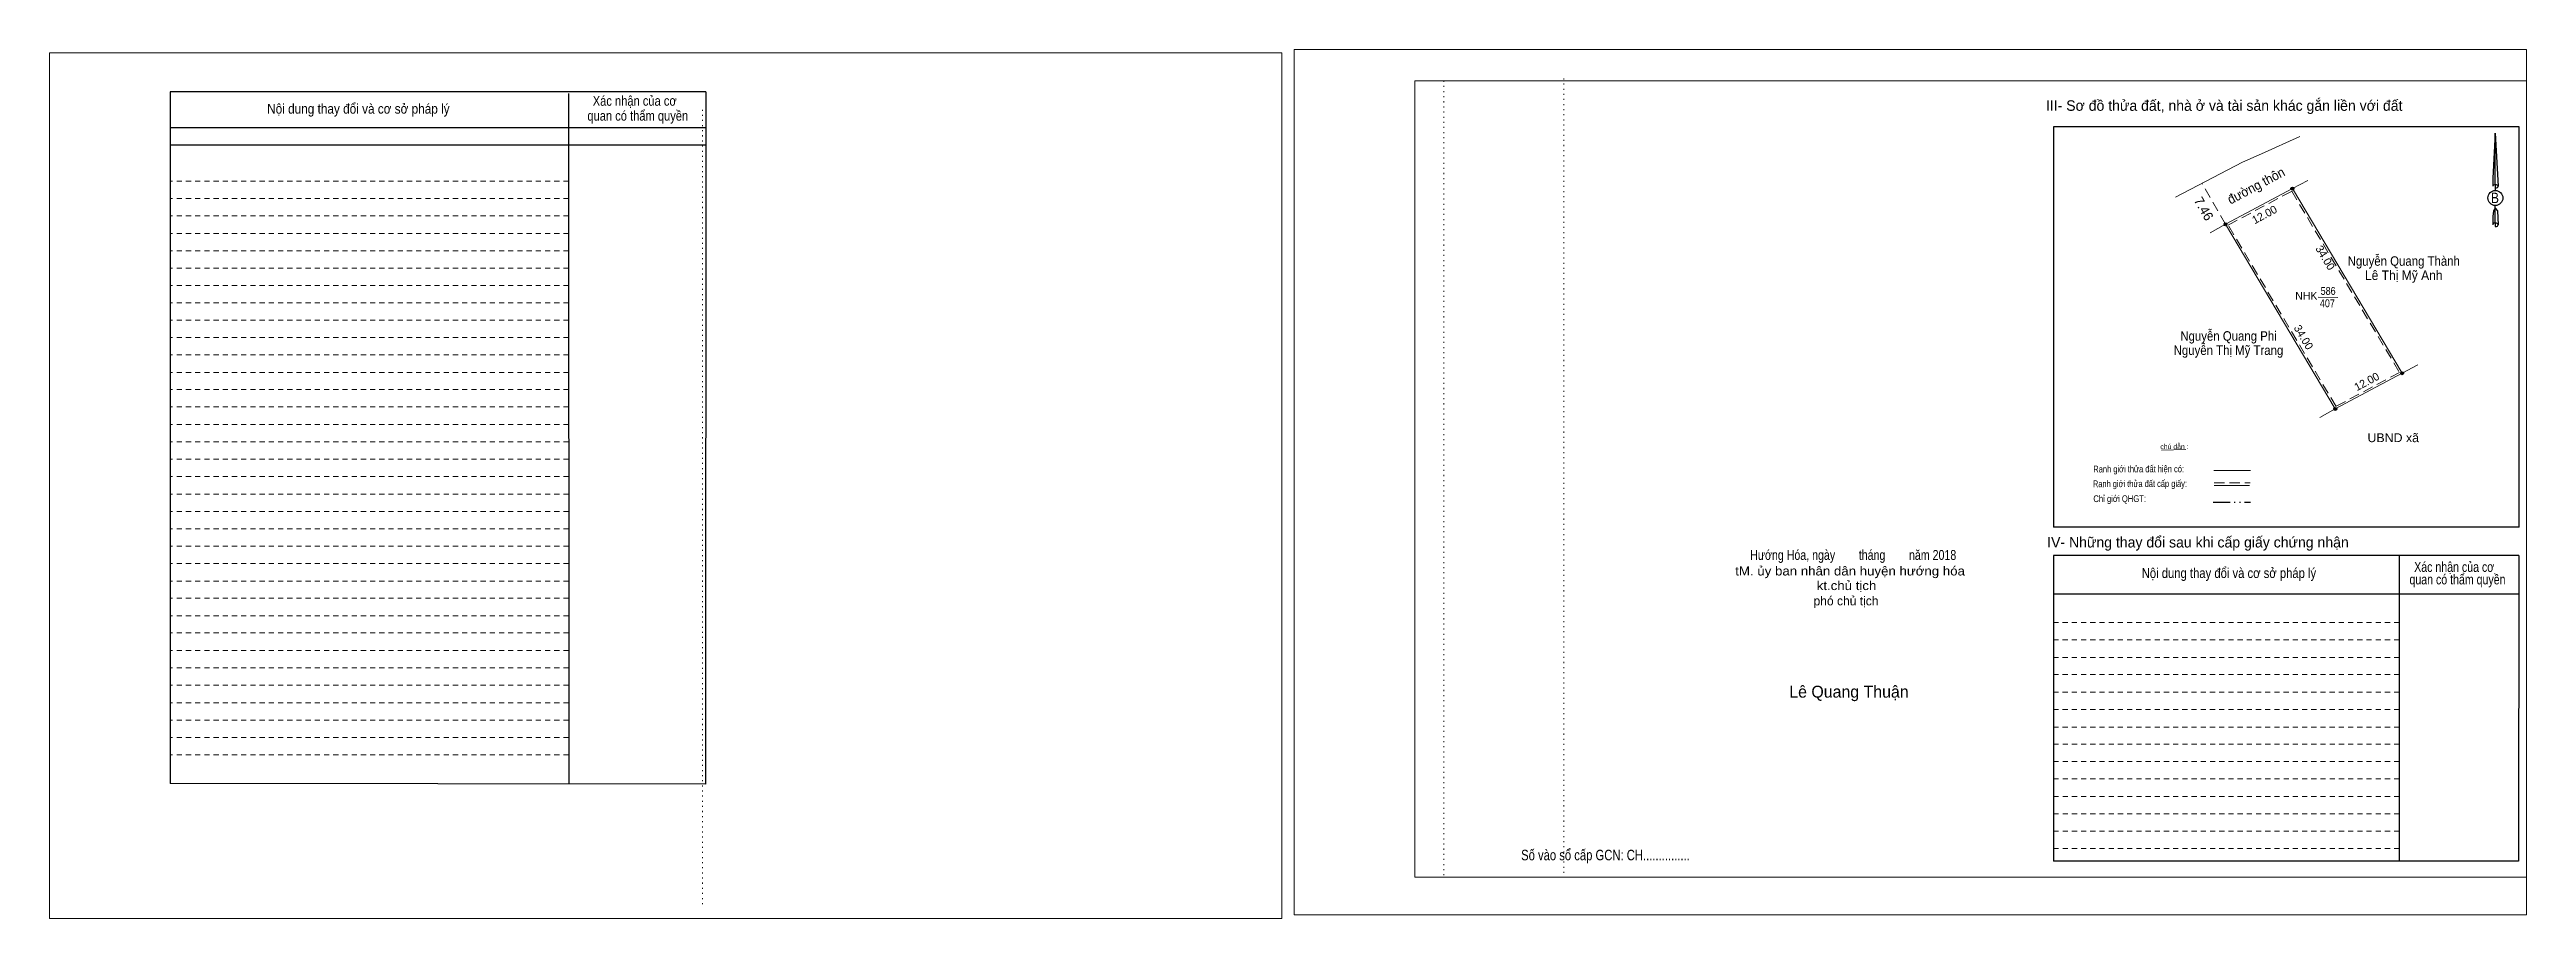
# Model space of a CAD drawing. Header units: metres. Extents: x 548197 to 548848, y 1837727 to 1837882.
# Drawn here: x 548455.5 to 548847.7, y 1837726.7 to 1837864.2 of the extents above; entities that cross this region are included whole.
import ezdxf
from ezdxf.enums import TextEntityAlignment as Align

# ---------------------------------------------------------------- set-up
doc = ezdxf.new("R2010")
doc.units = ezdxf.units.M
doc.header["$LTSCALE"] = 0.54
for name, pattern in [('DASH_DOUBLE_DOT', [9.2, 5, -1.2, 0.3, -1.2, 0.3, -1.2]), ('DOTTED', [1.5, 0.3, -1.2]), ('MEDIUM_DASHED', [4.5, 3, -1.5]), ('SHORT_DASHED', [2.7, 1.5, -1.2])]:
    doc.linetypes.add(name, pattern=pattern)
doc.layers.add('12', color=7, linetype='Continuous')
for name, color, linetype, lineweight in [('18', 7, 'Continuous', 25), ('28', 7, 'SHORT_DASHED', 13), ('3', 7, 'Continuous', 13), ('5', 7, 'DASH_DOUBLE_DOT', 25), ('55', 7, 'Continuous', 13), ('7', 7, 'Continuous', 13), ('8', 7, 'Continuous', 13)]:
    doc.layers.add(name, color=color, linetype=linetype, lineweight=lineweight)

msp = doc.modelspace()

# ---------------------------------------------------------------- texts
at = {"layer": '12'}
for p in [(548815.3094, 1837830.9097), (548811.8794, 1837818.3297)]:
    msp.add_text('34.00', height=1.25, rotation=300.767, dxfattribs=at).set_placement(p, align=Align.CENTER)
at = {"layer": '18'}
for s, height, width, p in [('B', 1.643, 0.85, (548842.73, 1837839.88)), ('tM. ủy ban nhân dân huyện hướng hóa', 1.426, 1.1, (548740.605, 1837780.95)), ('Hướng Hóa, ngày        tháng        năm 2018', 1.573, 0.8, (548741.1, 1837783.41)), ('kt.chủ tịch', 1.426, 1.1, (548740.04, 1837778.64)), ('Số vào sổ cấp GCN: CH...............', 1.664, 0.8, (548701.87, 1837735.88))]:
    msp.add_text(s, height=height, dxfattribs=dict(at, width=width)).set_placement(p, align=Align.CENTER)
for s, height, p in [('phó chủ tịch', 1.426, (548739.96, 1837776.22)), ('Lê Quang Thuận', 1.883, (548740.425, 1837761.62))]:
    msp.add_text(s, height=height, dxfattribs=at).set_placement(p, align=Align.CENTER)
at = {"layer": '28'}
for s, height, width, p in [('Xác nhận của cơ', 1.55, 0.85, (548548.145, 1837855.28)), ('Xác nhận của cơ', 1.55, 0.85, (548548.145, 1837855.28)), ('Nội dung thay đổi và cơ sở pháp lý', 1.55, 0.9, (548504.385, 1837854.03)), ('Nội dung thay đổi và cơ sở pháp lý', 1.55, 0.9, (548504.385, 1837854.03)), (' quan có thẩm quyền', 1.55, 0.85, (548548.385, 1837852.92)), (' quan có thẩm quyền', 1.55, 0.85, (548548.385, 1837852.92)), ('Nội dung thay đổi và cơ sở pháp lý', 1.569, 0.85, (548800.595, 1837780.55)), ('Xác nhận của cơ', 1.569, 0.8, (548836.265, 1837781.52)), (' quan có thẩm quyền', 1.569, 0.8, (548836.555, 1837779.54))]:
    msp.add_text(s, height=height, dxfattribs=dict(at, width=width)).set_placement(p, align=Align.CENTER)
for s, p in [('III- Sơ đồ thửa đất, nhà ở và tài sản khác gắn liền với đất', (548799.845, 1837854.48)), ('IV- Những thay đổi sau khi cấp giấy chứng nhận', (548795.69, 1837785.38))]:
    msp.add_text(s, height=1.664, dxfattribs=at).set_placement(p, align=Align.CENTER)
at = {"layer": '55'}
for s, height, width, p in [('Ranh giới thửa đất hiện có:', 1.074, 0.8, (548786.2987, 1837797.2667)), ('Chỉ giới QHGT:', 1.069, 0.85, (548783.3037, 1837792.5699)), ('Ranh giới thửa đất cấp giấy:', 1.069, 0.8, (548786.5037, 1837794.9373))]:
    msp.add_text(s, height=height, rotation=0.135, dxfattribs=dict(at, width=width)).set_placement(p, align=Align.CENTER)
at = {"layer": '7'}
msp.add_text('chú dẫn :', height=0.7907, rotation=359.974, dxfattribs=at).set_placement((548791.9748, 1837800.9589), align=Align.CENTER)
at = {"layer": '8', "width": 0.95}
msp.add_text('đường thôn', height=1.5, rotation=28.039, dxfattribs=at).set_placement((548800.85, 1837839.63))
at = {"layer": '8'}
msp.add_text('7.46', height=1.5, rotation=299.719, dxfattribs=at).set_placement((548794.99, 1837840.31))
for p in [(548806.5162, 1837837.4999), (548822.7062, 1837811.0799)]:
    msp.add_text('12.00', height=1.25, rotation=28.039, dxfattribs=at).set_placement(p, align=Align.CENTER)
for s, height, width, p in [('Nguyễn Quang Thành', 1.5, 0.9, (548828.285, 1837829.96)), ('Lê Thị Mỹ Anh', 1.5, 0.95, (548828.28, 1837827.71)), ('586', 1.25, 0.85, (548816.305, 1837825.35)), ('407', 1.25, 0.85, (548816.185, 1837823.4)), ('Nguyễn Thị Mỹ Trang', 1.5, 0.9, (548800.525, 1837815.85)), ('Nguyễn Quang Phi', 1.5, 0.9, (548800.53, 1837818.1)), ('UBND xã', 1.394, 1.05, (548826.615, 1837802.05))]:
    msp.add_text(s, height=height, dxfattribs=dict(at, width=width)).set_placement(p, align=Align.CENTER)
msp.add_text('NHK', height=1.25, dxfattribs=at).set_placement((548812.845, 1837824.58), align=Align.CENTER)

# ---------------------------------------------------------------- hatches: boundary and pattern name
at = {"layer": '8'}
for points in [[(548810.8723, 1837842.16, 1), (548810.4077, 1837842.16, 1)], [(548800.2823, 1837836.52, 1), (548799.8177, 1837836.52, 1)], [(548828.2623, 1837812.95, 1), (548827.7977, 1837812.95, 1)], [(548817.6723, 1837807.31, 1), (548817.2077, 1837807.31, 1)], [(548817.6723, 1837807.31, 1), (548817.2077, 1837807.31, 1)]]:
    msp.add_hatch(color=256, dxfattribs=at).paths.add_polyline_path(points)

# ---------------------------------------------------------------- linework, layer by layer
at = {"layer": '18'}
for p, q in [((548842.78, 1837850.96), (548843.22, 1837842.57)), ((548842.78, 1837850.96), (548843.22, 1837842.57)), ((548842.78, 1837850.96), (548843.22, 1837842.57)), ((548842.41, 1837843.84), (548842.36, 1837842.58)), ((548842.78, 1837842.81), (548842.78, 1837842.5)), ((548842.78, 1837842.5), (548842.78, 1837842.27)), ((548842.78, 1837842.27), (548842.78, 1837841.93)), ((548842.78, 1837842.27), (548842.78, 1837841.93)), ((548842.78, 1837842.27), (548842.78, 1837841.93)), ((548843.22, 1837842.57), (548843.22, 1837842.58)), ((548842.78, 1837839.1), (548842.78, 1837839.47)), ((548842.78, 1837839.1), (548842.78, 1837839.47)), ((548842.78, 1837839.1), (548842.78, 1837839.47)), ((548842.78, 1837839.1), (548843.1, 1837838.64)), ((548842.78, 1837839.1), (548843.1, 1837838.64)), ((548842.78, 1837839.1), (548843.1, 1837838.64)), ((548843.1, 1837838.64), (548843.22, 1837836.44)), ((548843.1, 1837838.64), (548843.22, 1837836.44)), ((548843.1, 1837838.64), (548843.22, 1837836.44)), ((548842.78, 1837836.72), (548842.78, 1837836.41)), ((548842.78, 1837836.41), (548842.78, 1837836.16)), ((548843.22, 1837836.44), (548843.22, 1837836.45))]:
    msp.add_line(p, q, dxfattribs=at)
for points in [[(548842.78, 1837842.81), (548842.78, 1837850.96), (548842.41, 1837843.84)], [(548842.78, 1837836.72), (548842.78, 1837839.1), (548842.5, 1837838.64), (548842.41, 1837837.75), (548842.36, 1837836.45)]]:
    msp.add_lwpolyline(points, dxfattribs=at)
msp.add_ellipse((548842.7922, 1837840.6856), major_axis=(0, 1.1963), ratio=0.983453, dxfattribs=at)
for centre, start_param, end_param in [((548842.7927, 1837842.5291), 1.57079633, 3.07445202), ((548842.7927, 1837842.5291), 0.06714063, 1.57079633), ((548842.7927, 1837842.5291), 4.71238898, 6.28318531), ((548842.7927, 1837836.4232), 2.49106941, 3.07427841), ((548842.7927, 1837836.4232), 1.57079633, 2.49106941), ((548842.7927, 1837836.4232), 0.06714063, 1.57079633), ((548842.7927, 1837836.4232), 4.71238898, 6.28318531)]:
    msp.add_ellipse(centre, major_axis=(0.4313, 0), ratio=0.655448, start_param=start_param, end_param=end_param, dxfattribs=at)
at = {"layer": '28', "linetype": 'Continuous', "lineweight": 25}
for p, q in [((548559.43, 1837857.5), (548474.56, 1837857.5)), ((548537.67, 1837857.21), (548537.71, 1837747.98)), ((548559.43, 1837857.5), (548559.36, 1837747.9)), ((548559.43, 1837851.78), (548474.67, 1837851.78)), ((548559.43, 1837851.78), (548474.67, 1837851.78)), ((548559.43, 1837849.02), (548474.67, 1837849.02)), ((548846.56, 1837788.59), (548772.84, 1837788.59)), ((548827.54, 1837784.09), (548827.57, 1837735.72)), ((548846.49, 1837784.09), (548846.47, 1837735.72)), ((548846.47, 1837777.97), (548772.79, 1837777.97)), ((548559.36, 1837747.9), (548474.56, 1837748.02)), ((548846.47, 1837735.72), (548772.79, 1837735.72))]:
    msp.add_line(p, q, dxfattribs=at)
at = {"layer": '28'}
for p, q in [((548537.67, 1837843.36), (548474.56, 1837843.36)), ((548537.67, 1837840.59), (548474.56, 1837840.59)), ((548537.67, 1837837.87), (548474.56, 1837837.87)), ((548537.67, 1837835.08), (548474.56, 1837835.08)), ((548537.67, 1837832.34), (548474.56, 1837832.34)), ((548537.67, 1837829.58), (548474.56, 1837829.58)), ((548537.67, 1837826.84), (548474.56, 1837826.84)), ((548537.67, 1837824.09), (548474.56, 1837824.09)), ((548537.67, 1837821.34), (548474.56, 1837821.34)), ((548537.67, 1837818.59), (548474.56, 1837818.59)), ((548537.67, 1837815.85), (548474.56, 1837815.85)), ((548537.67, 1837813.08), (548474.56, 1837813.08)), ((548537.67, 1837810.36), (548474.56, 1837810.36)), ((548537.67, 1837807.61), (548474.56, 1837807.61)), ((548537.67, 1837804.84), (548474.56, 1837804.84)), ((548537.67, 1837802.11), (548474.56, 1837802.11)), ((548537.67, 1837799.33), (548474.56, 1837799.33)), ((548537.67, 1837796.59), (548474.56, 1837796.59)), ((548537.67, 1837793.83), (548474.56, 1837793.83)), ((548537.67, 1837791.08), (548474.56, 1837791.08)), ((548537.67, 1837788.32), (548474.56, 1837788.32)), ((548537.67, 1837785.58), (548474.56, 1837785.58)), ((548537.67, 1837782.83), (548474.56, 1837782.83)), ((548537.67, 1837780.07), (548474.56, 1837780.07)), ((548537.67, 1837777.35), (548474.56, 1837777.35)), ((548537.67, 1837774.57), (548474.56, 1837774.57)), ((548537.67, 1837771.85), (548474.56, 1837771.85)), ((548827.56, 1837773.51), (548772.79, 1837773.51)), ((548827.56, 1837770.75), (548772.79, 1837770.75)), ((548537.67, 1837769.07), (548474.56, 1837769.07)), ((548537.67, 1837766.34), (548474.56, 1837766.34)), ((548827.56, 1837767.99), (548772.79, 1837767.99)), ((548537.67, 1837763.58), (548474.56, 1837763.58)), ((548827.56, 1837765.26), (548772.79, 1837765.26)), ((548827.56, 1837762.5), (548772.79, 1837762.5)), ((548537.67, 1837760.81), (548474.56, 1837760.81)), ((548827.56, 1837759.74), (548772.79, 1837759.74)), ((548537.67, 1837758.07), (548474.56, 1837758.07)), ((548537.67, 1837755.32), (548474.56, 1837755.32)), ((548827.56, 1837756.97), (548772.79, 1837756.97)), ((548537.67, 1837752.56), (548474.56, 1837752.56)), ((548827.57, 1837754.24), (548772.79, 1837754.24)), ((548827.57, 1837751.5), (548772.79, 1837751.5)), ((548827.57, 1837748.75), (548772.79, 1837748.75)), ((548827.57, 1837746), (548772.79, 1837746)), ((548827.57, 1837743.24), (548772.79, 1837743.24)), ((548827.57, 1837740.5), (548772.79, 1837740.5)), ((548827.57, 1837737.76), (548772.79, 1837737.76))]:
    msp.add_line(p, q, dxfattribs=at)
at = {"layer": '28', "linetype": 'Continuous', "lineweight": 25}
for points in [[(548559.43, 1837857.5), (548474.56, 1837857.5), (548474.56, 1837748.02)], [(548846.56, 1837788.59), (548846.56, 1837851.94), (548772.84, 1837851.94), (548772.84, 1837788.59)], [(548846.49, 1837784.09), (548772.79, 1837784.09), (548772.79, 1837735.72)]]:
    msp.add_lwpolyline(points, dxfattribs=at)
at = {"layer": '3'}
for p, q in [((548671.7, 1837859.22), (548847.71, 1837859.22)), ((548671.7, 1837733.23), (548671.7, 1837859.22)), ((548847.71, 1837859.22), (548847.71, 1837732.17)), ((548671.7, 1837733.23), (548847.71, 1837733.23))]:
    msp.add_line(p, q, dxfattribs=at)
at = {"layer": '3', "linetype": 'DOTTED'}
for p, q in [((548676.25, 1837859.22), (548676.25, 1837733.23)), ((548695.25, 1837859.6), (548695.25, 1837733.59)), ((548558.87, 1837854.65), (548558.87, 1837728.65))]:
    msp.add_line(p, q, dxfattribs=at)
at = {"layer": '3'}
for points in [[(548455.48, 1837726.68), (548650.63, 1837726.68), (548650.63, 1837863.66), (548455.48, 1837863.66)], [(548455.48, 1837863.66), (548650.63, 1837863.66), (548650.63, 1837726.68), (548455.48, 1837726.68)], [(548455.48, 1837726.68), (548650.63, 1837726.68), (548650.63, 1837863.66), (548455.48, 1837863.66)], [(548652.57, 1837727.26), (548847.71, 1837727.26), (548847.71, 1837864.17), (548652.57, 1837864.17)]]:
    msp.add_lwpolyline(points, close=True, dxfattribs=at)
msp.add_lwpolyline([(548678.82, 1837859.22), (548847.71, 1837859.22), (548847.71, 1837733.23), (548678.82, 1837733.23)], dxfattribs=at)
at = {"layer": '5'}
msp.add_line((548798.09, 1837792.54), (548804.03, 1837792.54), dxfattribs=at)
at = {"layer": '55'}
for p, q in [((548798.22, 1837797.55), (548804.03, 1837797.55)), ((548798.28, 1837795.2), (548803.84, 1837795.2)), ((548798.28, 1837795.2), (548803.84, 1837795.2))]:
    msp.add_line(p, q, dxfattribs=at)
at = {"layer": '55', "linetype": 'MEDIUM_DASHED'}
msp.add_line((548798.26, 1837795.61), (548803.96, 1837795.61), dxfattribs=at)
at = {"layer": '7'}
msp.add_line((548789.93, 1837800.79), (548793.75, 1837800.86), dxfattribs=at)
at = {"layer": '8'}
for p, q in [((548802.77, 1837846.33), (548792.12, 1837840.8)), ((548810.64, 1837842.16), (548813.1, 1837843.47)), ((548800.05, 1837836.52), (548797.61, 1837835.18)), ((548814.72, 1837824.99), (548817.84, 1837824.95)), ((548828.03, 1837812.95), (548830.49, 1837814.26)), ((548817.44, 1837807.31), (548815, 1837805.97))]:
    msp.add_line(p, q, dxfattribs=at)
at = {"layer": '8', "linetype": 'MEDIUM_DASHED'}
msp.add_line((548800.05, 1837836.52), (548796.35, 1837843), dxfattribs=at)
at = {"layer": '8'}
msp.add_lwpolyline([(548811.81, 1837850.43), (548805.77, 1837847.69), (548802.77, 1837846.33)], dxfattribs=at)
for points in [[(548817.44, 1837807.31), (548800.05, 1837836.52), (548810.64, 1837842.16), (548828.03, 1837812.95)], [(548810.64, 1837842.16), (548828.03, 1837812.95), (548817.44, 1837807.31), (548800.05, 1837836.52)]]:
    msp.add_lwpolyline(points, close=True, dxfattribs=at)
at = {"layer": '8', "linetype": 'MEDIUM_DASHED'}
msp.add_lwpolyline([(548817.55, 1837807.71), (548800.47, 1837836.4), (548810.53, 1837841.76), (548827.61, 1837813.07)], close=True, dxfattribs=at)
at = {"layer": '8', "lineweight": 25}
for centre in [(548810.64, 1837842.16), (548800.05, 1837836.52), (548828.03, 1837812.95), (548817.44, 1837807.31), (548817.44, 1837807.31)]:
    msp.add_circle(centre, 0.2323, dxfattribs=at)

msp.set_redraw_order([(e.dxf.handle, doc.entitydb.next_handle()) for e in msp.query("TEXT MTEXT ATTDEF DIMENSION ARC_DIMENSION")])  # texts and dimensions are drawn at this point

doc.saveas('drawing.dxf')
